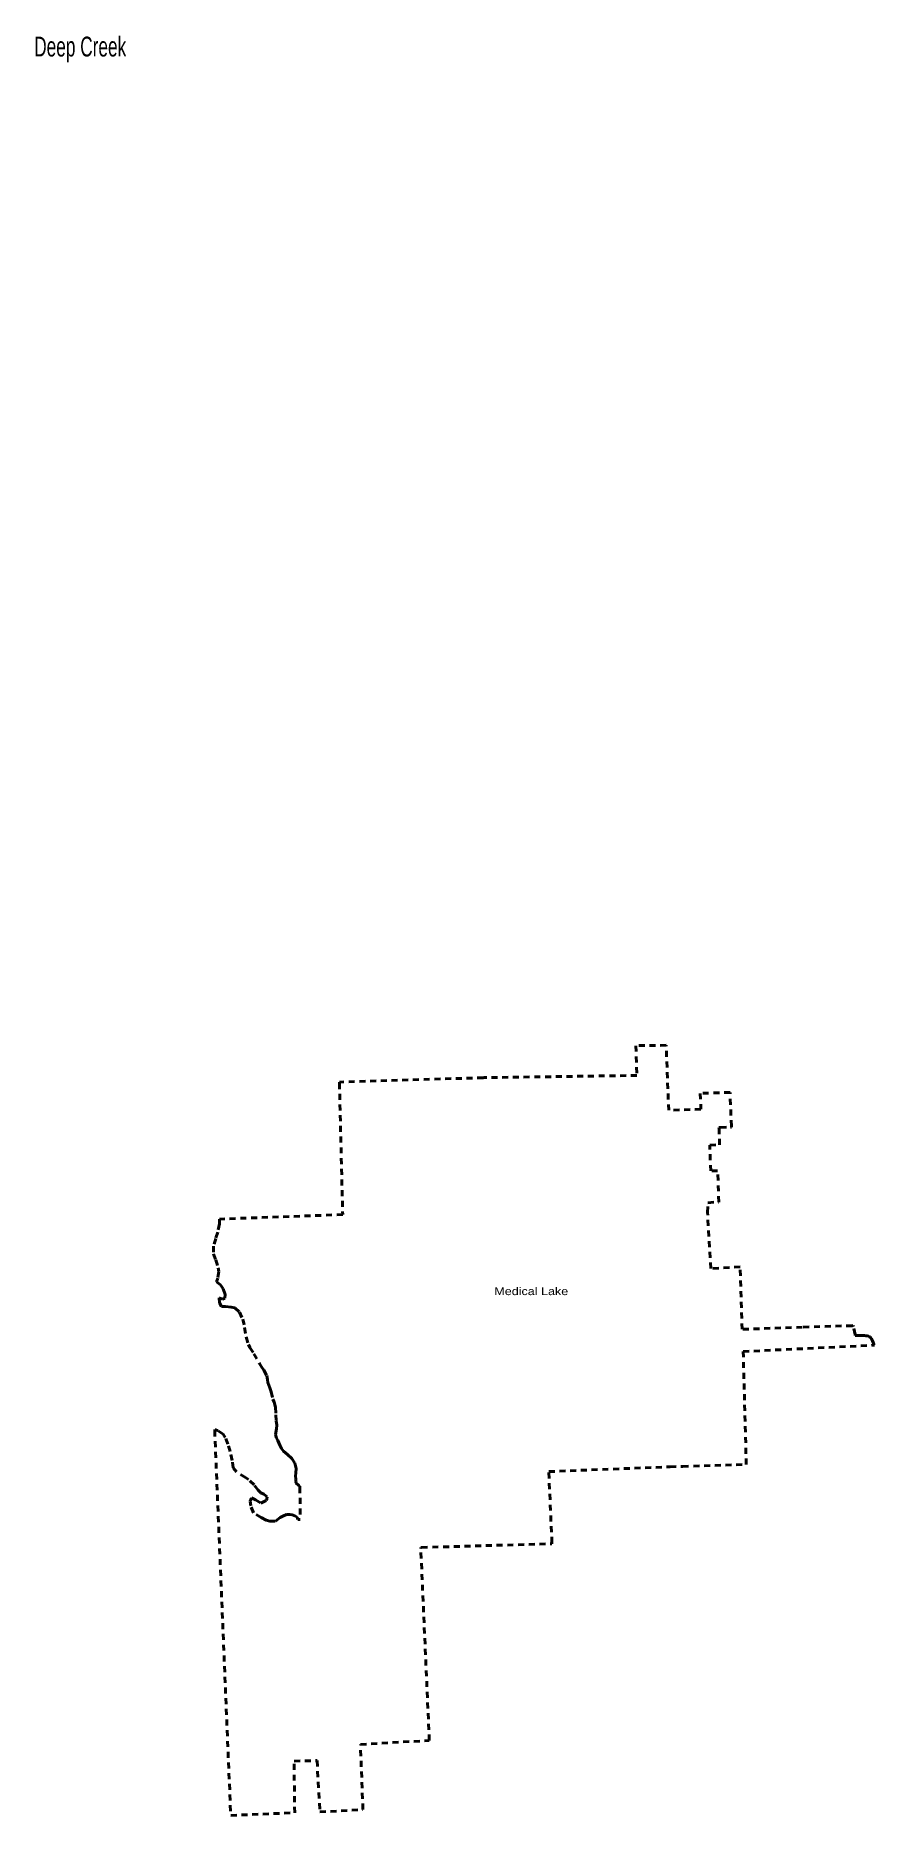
# Model space of a CAD drawing. Header units: feet. Extents: x -903180 to 1023491, y -707744 to 564635.
# Drawn here: x 813643 to 830550, y 32220 to 68100 of the extents above; entities that cross this region are included whole.
import ezdxf

# ---------------------------------------------------------------- set-up
doc = ezdxf.new("R2010")
doc.units = ezdxf.units.FT
doc.header["$LTSCALE"] = 80
doc.linetypes.add('SHORT_DASHED', pattern=[2.7, 1.5, -1.2])
doc.layers.add('13', color=7, linetype='SHORT_DASHED', lineweight=40)
doc.layers.add('16', color=7, linetype='Continuous')
doc.layers.add('36', color=7, linetype='Continuous')

msp = doc.modelspace()

# ---------------------------------------------------------------- texts
at = {"layer": '16', "width": 0.65}
msp.add_text('Deep Creek', height=400, dxfattribs=at).set_placement((813614.72, 67678.88))
at = {"layer": '36', "width": 1.2}
msp.add_text('Medical Lake', height=157.5, dxfattribs=at).set_placement((822889.04, 42708.88))

# ---------------------------------------------------------------- linework, layer by layer
at = {"layer": '13'}
msp.add_line((827417.03, 46087.84), (827447.86, 46088.86), dxfattribs=at)
for points in [[(827447.86, 46088.86), (827651.61, 46095.59), (827666.89, 46096.09), (827666.12, 46116.24), (827640.31, 46795.6), (827040.62, 46775.79), (827052.77, 46456.02), (826403.12, 46434.57), (826353.29, 47745.76), (825742.32, 47736.96), (825760.12, 47137.16), (822704.56, 47093.13), (822684.56, 47092.84), (822664.56, 47092.23), (819768.02, 47003.61), (819766.15, 47003.55), (819766.66, 46983), (819832.79, 44332.81), (817347.28, 44241.55), (817352.17, 44142.78), (817313.82, 43978.39), (817272.53, 43852.28), (817227.94, 43695.81), (817227.67, 43540.4), (817274.87, 43422.44), (817321.18, 43258.04), (817335.02, 43185.71), (817314.07, 43052), (817289.64, 42978.77), (817369.71, 42918.1), (817426.2, 42832.65), (817461.12, 42722.47), (817456.93, 42645.68), (817407.01, 42626.33), (817345.94, 42651.12), (817348.23, 42556.32), (817390.38, 42480.62), (817471, 42480.51), (817582.24, 42464.99), (817657.11, 42452.64), (817749.91, 42366.03), (817817.79, 42226.36), (817856.23, 42053.7), (817887.01, 41864.71), (817931.01, 41712.37), (817962.69, 41652.57), (818042.31, 41527.31), (818157.89, 41332.26), (818195.81, 41264.53), (818241.78, 41197), (818300.78, 41091.43), (818319.04, 41003.06), (818322.37, 40948.65), (818365.3, 40840.68), (818391.42, 40760.57), (818425.2, 40614.03), (818450.98, 40548.04), (818477.5, 40451.79), (818485.24, 40298.59), (818492.25, 40175.64), (818504.47, 40087.12), (818496.2, 40012.25), (818478.79, 39898.81), (818500.69, 39826.67), (818523.97, 39780.81), (818568.67, 39682.97), (818602.56, 39615.15), (818640.09, 39563.57), (818722.27, 39498.91), (818806.92, 39416.15), (818865.66, 39320.67), (818894.54, 39210.35), (818888.58, 39123.42), (818884.05, 39060.75), (818885.46, 39002.25), (818883.84, 38986.06), (818886.93, 38969.9), (818892.02, 38943.33), (818889.67, 38929.9), (818889.28, 38927.66), (818949.07, 38872.57), (818949.53, 38872.19), (818970.27, 38855.23), (818970.49, 38835.84), (818977.75, 38187.03), (818949.45, 38185.18)], [(818949.45, 38185.18), (818929.27, 38183.86), (818924.04, 38203.87), (818916.15, 38234.01), (818865.15, 38259.04), (818816.22, 38282.1), (818765.71, 38286.95), (818703.27, 38285.47), (818629.51, 38251.43), (818575.66, 38227.95), (818474.78, 38148.87), (818365.85, 38152.34), (818288.87, 38168.68), (818188.79, 38222.81), (818033.21, 38322.06), (817981.49, 38460.09), (817969.08, 38556.67), (817995.72, 38621.89), (818075.3, 38581.4), (818181.71, 38515.3), (818299.3, 38570.56), (818311.59, 38645.53), (818241.78, 38698.37), (818182.73, 38723.2), (818128.99, 38778.44), (818047.89, 38881.47), (817934.41, 38989.78), (817876.88, 39034.84), (817690.83, 39143.45), (817628.4, 39224.72), (817604.6, 39375.53), (817566.01, 39554.24), (817520.04, 39704.52), (817466.41, 39838.47), (817422.45, 39906.05), (817315.89, 39978.2), (817272.52, 39990.83), (817252.58, 39996.63), (817253.35, 39977.96), (817576.2, 32220.04), (818864.89, 32272.8), (818853.81, 33313.98), (819315.06, 33326.93), (819372.43, 32288.88), (820239.97, 32337.71), (820190.01, 33652.45), (821578.89, 33729.79), (821406.75, 37600.93), (821405.86, 37620.98), (821424.07, 37621.5), (824028.96, 37696.02), (824050.99, 37696.65), (824050.12, 37716.59), (823987.12, 39151.32), (826413.48, 39247.4), (826433.24, 39247.88), (826685.74, 39253.86), (827966.62, 39296.35), (827905.51, 41571.53), (830529.47, 41697.77), (830549.6, 41698.74), (830540.42, 41719.03), (830531.99, 41742.21), (830510.4, 41786.93), (830493.44, 41824.45), (830477.5, 41848.1), (830464.65, 41860.95), (830449.75, 41870.2), (830429.19, 41877.91), (830404.51, 41885.62), (830374.19, 41890.76), (830347.46, 41894.87), (830316.61, 41895.9), (830275.49, 41896.42), (830230.26, 41892.82), (830192.22, 41892.82), (830183.95, 41893.87), (830165.06, 41896.28), (830160.67, 41916.42), (830126.42, 42073.54), (830122.05, 42093.6), (830100.01, 42092.92), (829096.95, 42061.97), (827881.95, 42019.52), (827842.38, 43280.42), (827250.26, 43245.29), (827186.71, 44372), (827193.96, 44571.98), (827414.06, 44585.67), (827390.1, 45216.48), (827250.17, 45211.86), (827230.43, 45731.49), (827430.32, 45738.09), (827417.78, 46068.19), (827417.03, 46087.84)]]:
    msp.add_lwpolyline(points, dxfattribs=at)

msp.set_redraw_order([(e.dxf.handle, doc.entitydb.next_handle()) for e in msp.query("TEXT MTEXT ATTDEF DIMENSION ARC_DIMENSION")])  # texts and dimensions are drawn at this point

doc.saveas('drawing.dxf')
